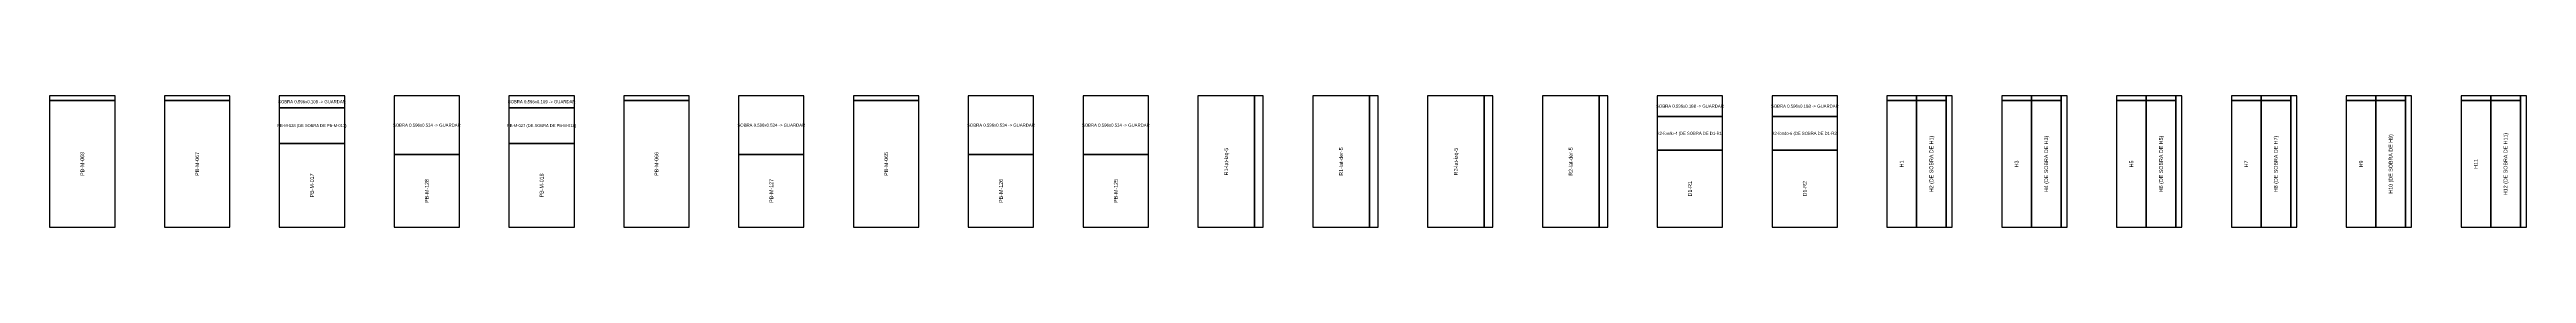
# Model space of a CAD drawing. Header units: metres. Extents: x 305.3 to 390.9, y -184.6 to -119.2.
# Drawn here: x 316.46 to 339.02, y -141.65 to -140.46 of the extents above; entities that cross this region are included whole.
import ezdxf
from ezdxf.enums import TextEntityAlignment as Align

# ---------------------------------------------------------------- set-up
doc = ezdxf.new("R2010")
doc.units = ezdxf.units.M
for name, color, linetype in [('PLAN-CORTE-DESPERDICIO', 1, 'Continuous'), ('PLAN-CORTE-PIEZAS-A-ABRIR', 7, 'Continuous'), ('PLAN-CORTE-RECORTES', 3, 'Continuous'), ('PLAN-CORTE-SOBRANTES', 2, 'Continuous'), ('PLAN-CORTE-TEXTOS', 5, 'Continuous')]:
    doc.layers.add(name, color=color, linetype=linetype)

msp = doc.modelspace()

# ---------------------------------------------------------------- linework, layer by layer
at = {"layer": 'PLAN-CORTE-DESPERDICIO'}
for points in [[(316.459, -140.5), (317.055, -140.5), (317.055, -140.456), (316.459, -140.456)], [(317.505, -140.5), (318.101, -140.5), (318.101, -140.456), (317.505, -140.456)], [(321.689, -140.5), (322.285, -140.5), (322.285, -140.456), (321.689, -140.456)], [(323.781, -140.5), (324.377, -140.5), (324.377, -140.456), (323.781, -140.456)], [(327.435, -141.65), (327.515, -141.65), (327.515, -140.456), (327.435, -140.456)], [(328.481, -141.65), (328.561, -141.65), (328.561, -140.456), (328.481, -140.456)], [(329.527, -141.65), (329.607, -141.65), (329.607, -140.456), (329.527, -140.456)], [(330.573, -141.65), (330.653, -141.65), (330.653, -140.456), (330.573, -140.456)], [(333.195, -140.5), (333.465, -140.5), (333.465, -140.456), (333.195, -140.456)], [(333.465, -140.5), (333.735, -140.5), (333.735, -140.456), (333.465, -140.456)], [(333.735, -141.65), (333.791, -141.65), (333.791, -140.456), (333.735, -140.456)], [(334.241, -140.5), (334.511, -140.5), (334.511, -140.456), (334.241, -140.456)], [(334.511, -140.5), (334.781, -140.5), (334.781, -140.456), (334.511, -140.456)], [(334.781, -141.65), (334.837, -141.65), (334.837, -140.456), (334.781, -140.456)], [(335.287, -140.5), (335.557, -140.5), (335.557, -140.456), (335.287, -140.456)], [(335.557, -140.5), (335.827, -140.5), (335.827, -140.456), (335.557, -140.456)], [(335.827, -141.65), (335.883, -141.65), (335.883, -140.456), (335.827, -140.456)], [(336.333, -140.5), (336.603, -140.5), (336.603, -140.456), (336.333, -140.456)], [(336.603, -140.5), (336.873, -140.5), (336.873, -140.456), (336.603, -140.456)], [(336.873, -141.65), (336.929, -141.65), (336.929, -140.456), (336.873, -140.456)], [(337.379, -140.5), (337.649, -140.5), (337.649, -140.456), (337.379, -140.456)], [(337.649, -140.5), (337.919, -140.5), (337.919, -140.456), (337.649, -140.456)], [(337.919, -141.65), (337.975, -141.65), (337.975, -140.456), (337.919, -140.456)], [(338.425, -140.5), (338.695, -140.5), (338.695, -140.456), (338.425, -140.456)], [(338.695, -140.5), (338.965, -140.5), (338.965, -140.456), (338.695, -140.456)], [(338.965, -141.65), (339.021, -141.65), (339.021, -140.456), (338.965, -140.456)]]:
    msp.add_lwpolyline(points, close=True, dxfattribs=at)
at = {"layer": 'PLAN-CORTE-PIEZAS-A-ABRIR'}
for points in [[(316.459, -141.65), (317.055, -141.65), (317.055, -140.456), (316.459, -140.456)], [(317.505, -141.65), (318.101, -141.65), (318.101, -140.456), (317.505, -140.456)], [(318.551, -141.65), (319.147, -141.65), (319.147, -140.456), (318.551, -140.456)], [(319.597, -141.65), (320.193, -141.65), (320.193, -140.456), (319.597, -140.456)], [(320.643, -141.65), (321.239, -141.65), (321.239, -140.456), (320.643, -140.456)], [(321.689, -141.65), (322.285, -141.65), (322.285, -140.456), (321.689, -140.456)], [(322.735, -141.65), (323.331, -141.65), (323.331, -140.456), (322.735, -140.456)], [(323.781, -141.65), (324.377, -141.65), (324.377, -140.456), (323.781, -140.456)], [(324.827, -141.65), (325.423, -141.65), (325.423, -140.456), (324.827, -140.456)], [(325.873, -141.65), (326.469, -141.65), (326.469, -140.456), (325.873, -140.456)], [(326.919, -141.65), (327.515, -141.65), (327.515, -140.456), (326.919, -140.456)], [(327.965, -141.65), (328.561, -141.65), (328.561, -140.456), (327.965, -140.456)], [(329.011, -141.65), (329.607, -141.65), (329.607, -140.456), (329.011, -140.456)], [(330.057, -141.65), (330.653, -141.65), (330.653, -140.456), (330.057, -140.456)], [(331.103, -141.65), (331.699, -141.65), (331.699, -140.456), (331.103, -140.456)], [(332.149, -141.65), (332.745, -141.65), (332.745, -140.456), (332.149, -140.456)], [(333.195, -141.65), (333.791, -141.65), (333.791, -140.456), (333.195, -140.456)], [(334.241, -141.65), (334.837, -141.65), (334.837, -140.456), (334.241, -140.456)], [(335.287, -141.65), (335.883, -141.65), (335.883, -140.456), (335.287, -140.456)], [(336.333, -141.65), (336.929, -141.65), (336.929, -140.456), (336.333, -140.456)], [(337.379, -141.65), (337.975, -141.65), (337.975, -140.456), (337.379, -140.456)], [(338.425, -141.65), (339.021, -141.65), (339.021, -140.456), (338.425, -140.456)]]:
    msp.add_lwpolyline(points, close=True, dxfattribs=at)
at = {"layer": 'PLAN-CORTE-RECORTES'}
for points in [[(316.459, -141.65), (317.055, -141.65), (317.055, -140.5), (316.459, -140.5)], [(317.505, -141.65), (318.101, -141.65), (318.101, -140.5), (317.505, -140.5)], [(321.689, -141.65), (322.285, -141.65), (322.285, -140.5), (321.689, -140.5)], [(323.781, -141.65), (324.377, -141.65), (324.377, -140.5), (323.781, -140.5)], [(326.919, -141.65), (327.435, -141.65), (327.435, -140.456), (326.919, -140.456)], [(327.965, -141.65), (328.481, -141.65), (328.481, -140.456), (327.965, -140.456)], [(329.011, -141.65), (329.527, -141.65), (329.527, -140.456), (329.011, -140.456)], [(330.057, -141.65), (330.573, -141.65), (330.573, -140.456), (330.057, -140.456)], [(333.195, -141.65), (333.465, -141.65), (333.465, -140.5), (333.195, -140.5)], [(333.465, -141.65), (333.735, -141.65), (333.735, -140.5), (333.465, -140.5)], [(334.241, -141.65), (334.511, -141.65), (334.511, -140.5), (334.241, -140.5)], [(334.511, -141.65), (334.781, -141.65), (334.781, -140.5), (334.511, -140.5)], [(335.287, -141.65), (335.557, -141.65), (335.557, -140.5), (335.287, -140.5)], [(335.557, -141.65), (335.827, -141.65), (335.827, -140.5), (335.557, -140.5)], [(336.333, -141.65), (336.603, -141.65), (336.603, -140.5), (336.333, -140.5)], [(336.603, -141.65), (336.873, -141.65), (336.873, -140.5), (336.603, -140.5)], [(337.379, -141.65), (337.649, -141.65), (337.649, -140.5), (337.379, -140.5)], [(337.649, -141.65), (337.919, -141.65), (337.919, -140.5), (337.649, -140.5)], [(338.425, -141.65), (338.695, -141.65), (338.695, -140.5), (338.425, -140.5)], [(338.695, -141.65), (338.965, -141.65), (338.965, -140.5), (338.695, -140.5)], [(318.551, -140.89), (319.147, -140.89), (319.147, -140.565), (318.551, -140.565)], [(320.643, -140.89), (321.239, -140.89), (321.239, -140.565), (320.643, -140.565)], [(331.103, -140.95), (331.699, -140.95), (331.699, -140.644), (331.103, -140.644)], [(332.149, -140.95), (332.745, -140.95), (332.745, -140.644), (332.149, -140.644)], [(318.551, -141.65), (319.147, -141.65), (319.147, -140.89), (318.551, -140.89)], [(319.597, -141.65), (320.193, -141.65), (320.193, -140.99), (319.597, -140.99)], [(320.643, -141.65), (321.239, -141.65), (321.239, -140.89), (320.643, -140.89)], [(322.735, -141.65), (323.331, -141.65), (323.331, -140.99), (322.735, -140.99)], [(324.827, -141.65), (325.423, -141.65), (325.423, -140.99), (324.827, -140.99)], [(325.873, -141.65), (326.469, -141.65), (326.469, -140.99), (325.873, -140.99)], [(331.103, -141.65), (331.699, -141.65), (331.699, -140.95), (331.103, -140.95)], [(332.149, -141.65), (332.745, -141.65), (332.745, -140.95), (332.149, -140.95)]]:
    msp.add_lwpolyline(points, close=True, dxfattribs=at)
at = {"layer": 'PLAN-CORTE-SOBRANTES'}
for points in [[(318.551, -140.565), (319.147, -140.565), (319.147, -140.456), (318.551, -140.456)], [(319.597, -140.99), (320.193, -140.99), (320.193, -140.456), (319.597, -140.456)], [(320.643, -140.565), (321.239, -140.565), (321.239, -140.456), (320.643, -140.456)], [(322.735, -140.99), (323.331, -140.99), (323.331, -140.456), (322.735, -140.456)], [(324.827, -140.99), (325.423, -140.99), (325.423, -140.456), (324.827, -140.456)], [(325.873, -140.99), (326.469, -140.99), (326.469, -140.456), (325.873, -140.456)], [(331.103, -140.644), (331.699, -140.644), (331.699, -140.456), (331.103, -140.456)], [(332.149, -140.644), (332.745, -140.644), (332.745, -140.456), (332.149, -140.456)]]:
    msp.add_lwpolyline(points, close=True, dxfattribs=at)

# ---------------------------------------------------------------- texts
at = {"layer": 'PLAN-CORTE-TEXTOS'}
for s, height, p in [('SOBRA 0.596x0.109 -> GUARDAR', 0.02838, (318.849, -140.51)), ('SOBRA 0.596x0.109 -> GUARDAR', 0.02838, (320.941, -140.51)), ('SOBRA 0.596x0.188 -> GUARDAR', 0.02838, (331.401, -140.55)), ('SOBRA 0.596x0.188 -> GUARDAR', 0.02838, (332.447, -140.55)), ('PB-M-028 (DE SOBRA DE PB-M-017)', 0.0267, (318.849, -140.727)), ('SOBRA 0.596x0.534 -> GUARDAR', 0.02838, (319.895, -140.723)), ('PB-M-027 (DE SOBRA DE PB-M-018)', 0.0267, (320.941, -140.727)), ('SOBRA 0.596x0.534 -> GUARDAR', 0.02838, (323.033, -140.723)), ('SOBRA 0.596x0.534 -> GUARDAR', 0.02838, (325.125, -140.723)), ('SOBRA 0.596x0.534 -> GUARDAR', 0.02838, (326.171, -140.723)), ('R2-fondo-4 (DE SOBRA DE D1-R1)', 0.02759, (331.401, -140.797)), ('R2-fondo-6 (DE SOBRA DE D1-R2)', 0.02759, (332.447, -140.797))]:
    msp.add_text(s, height=height, dxfattribs=at).set_placement(p, align=Align.MIDDLE_CENTER)
for s, p in [('PB-M-068', (316.757, -141.075)), ('PB-M-067', (317.803, -141.075)), ('PB-M-066', (321.987, -141.075)), ('PB-M-065', (324.079, -141.075)), ('R1-lat-izq-5', (327.177, -141.053)), ('R1-lat-der-5', (328.223, -141.053)), ('R2-lat-izq-5', (329.269, -141.053)), ('R2-lat-der-5', (330.315, -141.053)), ('H2 (DE SOBRA DE H1)', (333.6, -141.075)), ('H4 (DE SOBRA DE H3)', (334.646, -141.075)), ('H6 (DE SOBRA DE H5)', (335.692, -141.075)), ('H8 (DE SOBRA DE H7)', (336.738, -141.075)), ('H10 (DE SOBRA DE H9)', (337.784, -141.075)), ('H12 (DE SOBRA DE H11)', (338.83, -141.075)), ('PB-M-017', (318.849, -141.27)), ('PB-M-128', (319.895, -141.32)), ('PB-M-018', (320.941, -141.27)), ('PB-M-127', (323.033, -141.32)), ('PB-M-126', (325.125, -141.32)), ('PB-M-125', (326.171, -141.32)), ('D1-R1', (331.401, -141.3)), ('D1-R2', (332.447, -141.3)), ('H1', (333.33, -141.075)), ('H3', (334.376, -141.075)), ('H5', (335.422, -141.075)), ('H7', (336.468, -141.075)), ('H9', (337.514, -141.075)), ('H11', (338.56, -141.075))]:
    msp.add_text(s, height=0.035, rotation=90, dxfattribs=at).set_placement(p, align=Align.MIDDLE_CENTER)

doc.saveas('drawing.dxf')
